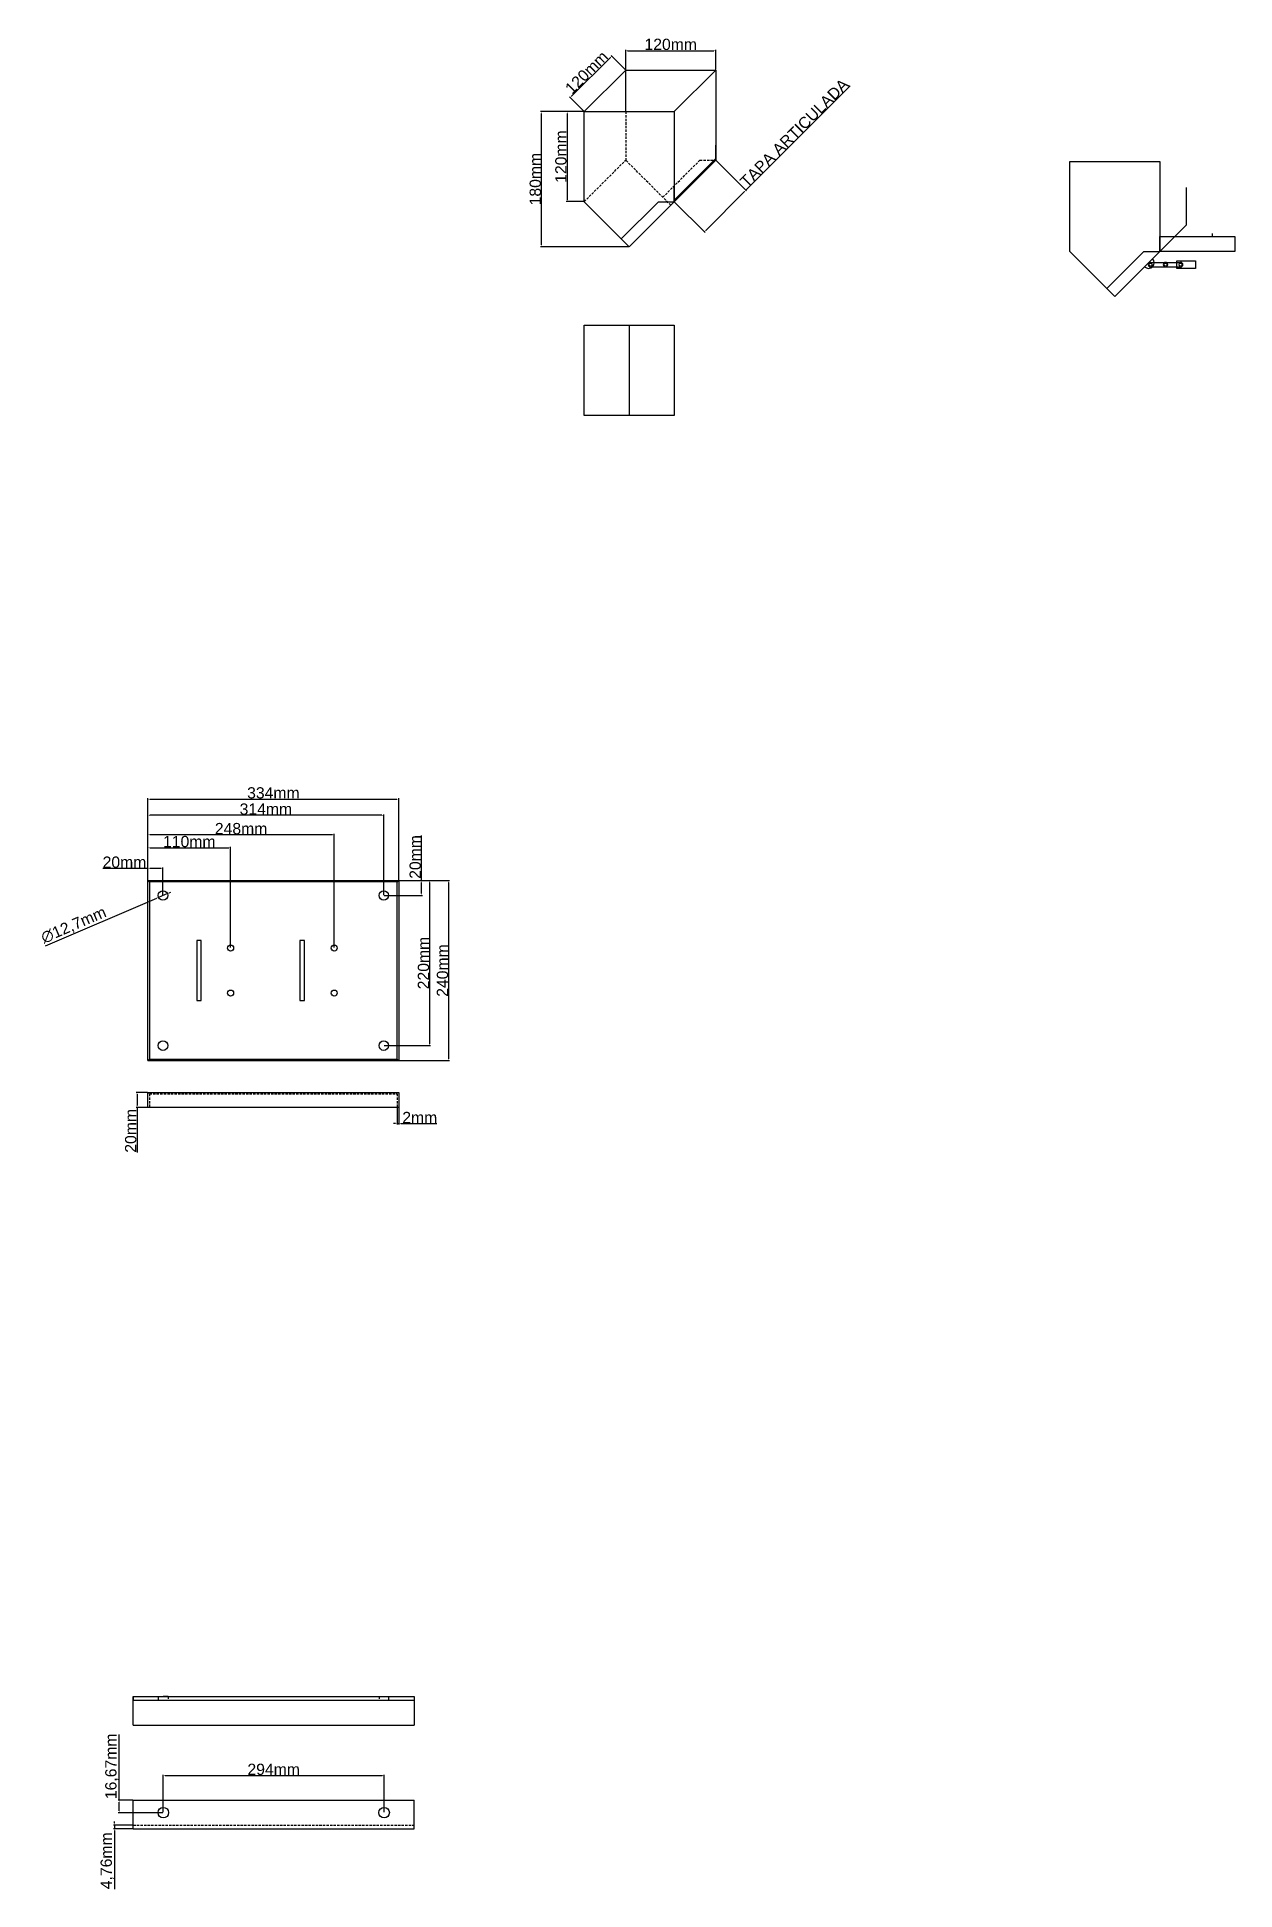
# Model space of a CAD drawing. Header units: centimetres. Extents: x -4347 to 16897, y 49426 to 109107.
# Drawn here: x 15302 to 16897, y 52381 to 54849 of the extents above; entities that cross this region are included whole.
import ezdxf

# ---------------------------------------------------------------- set-up
doc = ezdxf.new("R2010")
doc.units = ezdxf.units.CM
doc.header["$LTSCALE"] = 0.5
doc.linetypes.add('DASHED2', pattern=[9.525, 6.35, -3.175])
doc.styles.get("Standard").update_dxf_attribs({"font": 'arial.ttf'})
doc.dimstyles.new('ISO-25', dxfattribs={"dimtxt": 15, "dimasz": 2.5, "dimexe": 1.25, "dimexo": 0.625, "dimtad": 1, "dimtxsty": 'Standard', "dimcen": 2.5, "dimclrd": 1, "dimclre": 1, "dimadec": 0, "dimazin": 0, "dimtfac": 1, "dimtmove": 0, "dimatfit": 3, "dimfxl": 1, "dimarcsym": 0})

msp = doc.modelspace()

# ---------------------------------------------------------------- blocks, each defined once
blk = doc.blocks.new('*D187')
at = {"color": 1, "lineweight": -2, "transparency": 16777216}
for p, q in [((15450.1, 53725.9), (15450.1, 53834.9)), ((15452.6, 53833.6), (15781.6, 53833.6)), ((15784.1, 53725.9), (15784.1, 53834.9))]:
    blk.add_line(p, q, dxfattribs=at)
at = {"color": 1, "transparency": 16777216}
for points in [[(15452.6, 53834), (15452.6, 53833.2), (15450.1, 53833.6)], [(15781.6, 53834), (15781.6, 53833.2), (15784.1, 53833.6)]]:
    blk.add_solid(points, dxfattribs=at)
at = {"layer": 'Defpoints', "color": 0, "transparency": 16777216}
for p in [(15784.1, 53833.6), (15450.1, 53725.3), (15784.1, 53725.3)]:
    blk.add_point(p, dxfattribs=at)
at = {"color": 0, "transparency": 16777216, "insert": (15617.1, 53841.9), "char_height": 15, "attachment_point": 5}
blk.add_mtext('334mm', dxfattribs=at)
blk = doc.blocks.new('*D188')
at = {"color": 1, "lineweight": -2, "transparency": 16777216}
for p, q in [((15450.1, 53741.3), (15390.1, 53741.3)), ((15450.1, 53725.9), (15450.1, 53742.5)), ((15467.6, 53741.3), (15452.6, 53741.3)), ((15470.1, 53705.9), (15470.1, 53742.5))]:
    blk.add_line(p, q, dxfattribs=at)
at = {"color": 1, "transparency": 16777216}
for points in [[(15452.6, 53741.7), (15452.6, 53740.9), (15450.1, 53741.3)], [(15467.6, 53741.7), (15467.6, 53740.9), (15470.1, 53741.3)]]:
    blk.add_solid(points, dxfattribs=at)
at = {"layer": 'Defpoints', "color": 0, "transparency": 16777216}
for p in [(15450.1, 53741.3), (15450.1, 53725.3), (15470.1, 53705.3)]:
    blk.add_point(p, dxfattribs=at)
at = {"color": 0, "transparency": 16777216, "insert": (15418.8, 53749.6), "char_height": 15, "attachment_point": 5}
blk.add_mtext('20mm', dxfattribs=at)
blk = doc.blocks.new('*D189')
at = {"color": 1, "lineweight": -2, "transparency": 16777216}
for p, q in [((15450.1, 53725.9), (15450.1, 53813.3)), ((15761.6, 53812.1), (15452.6, 53812.1)), ((15764.1, 53705.9), (15764.1, 53813.3))]:
    blk.add_line(p, q, dxfattribs=at)
at = {"color": 1, "transparency": 16777216}
for points in [[(15452.6, 53812.5), (15452.6, 53811.6), (15450.1, 53812.1)], [(15761.6, 53812.5), (15761.6, 53811.6), (15764.1, 53812.1)]]:
    blk.add_solid(points, dxfattribs=at)
at = {"layer": 'Defpoints', "color": 0, "transparency": 16777216}
for p in [(15450.1, 53812.1), (15450.1, 53725.3), (15764.1, 53705.3)]:
    blk.add_point(p, dxfattribs=at)
at = {"color": 0, "transparency": 16777216, "insert": (15607.1, 53820.3), "char_height": 15, "attachment_point": 5}
blk.add_mtext('314mm', dxfattribs=at)
blk = doc.blocks.new('*D190')
at = {"color": 1, "lineweight": -2, "transparency": 16777216}
for p, q in [((15814.3, 53725.3), (15814.3, 53785.3)), ((15784.7, 53725.3), (15815.5, 53725.3)), ((15764.7, 53705.3), (15815.5, 53705.3)), ((15814.3, 53707.8), (15814.3, 53722.8))]:
    blk.add_line(p, q, dxfattribs=at)
at = {"color": 1, "transparency": 16777216}
for points in [[(15813.9, 53722.8), (15814.7, 53722.8), (15814.3, 53725.3)], [(15813.9, 53707.8), (15814.7, 53707.8), (15814.3, 53705.3)]]:
    blk.add_solid(points, dxfattribs=at)
at = {"layer": 'Defpoints', "color": 0, "transparency": 16777216}
for p in [(15784.1, 53725.3), (15814.3, 53725.3), (15764.1, 53705.3)]:
    blk.add_point(p, dxfattribs=at)
at = {"color": 0, "transparency": 16777216, "insert": (15806, 53756.6), "char_height": 15, "attachment_point": 5, "rotation": 90}
blk.add_mtext('20mm', dxfattribs=at)
blk = doc.blocks.new('*D191')
at = {"color": 1, "lineweight": -2, "transparency": 16777216}
for p, q in [((15784.7, 53725.3), (15826.5, 53725.3)), ((15825.2, 53507.8), (15825.2, 53722.8)), ((15764.7, 53505.3), (15826.5, 53505.3))]:
    blk.add_line(p, q, dxfattribs=at)
at = {"color": 1, "transparency": 16777216}
for points in [[(15824.8, 53722.8), (15825.7, 53722.8), (15825.2, 53725.3)], [(15824.8, 53507.8), (15825.7, 53507.8), (15825.2, 53505.3)]]:
    blk.add_solid(points, dxfattribs=at)
at = {"layer": 'Defpoints', "color": 0, "transparency": 16777216}
for p in [(15784.1, 53725.3), (15825.2, 53725.3), (15764.1, 53505.3)]:
    blk.add_point(p, dxfattribs=at)
at = {"color": 0, "transparency": 16777216, "insert": (15817, 53615.3), "char_height": 15, "attachment_point": 5, "rotation": 90}
blk.add_mtext('220mm', dxfattribs=at)
blk = doc.blocks.new('*D192')
at = {"color": 1, "lineweight": -2, "transparency": 16777216}
for p, q in [((15784.7, 53725.3), (15851.8, 53725.3)), ((15850.6, 53487.8), (15850.6, 53722.8)), ((15784.7, 53485.3), (15851.8, 53485.3))]:
    blk.add_line(p, q, dxfattribs=at)
at = {"color": 1, "transparency": 16777216}
for points in [[(15850.2, 53722.8), (15851, 53722.8), (15850.6, 53725.3)], [(15850.2, 53487.8), (15851, 53487.8), (15850.6, 53485.3)]]:
    blk.add_solid(points, dxfattribs=at)
at = {"layer": 'Defpoints', "color": 0, "transparency": 16777216}
for p in [(15784.1, 53725.3), (15850.6, 53725.3), (15784.1, 53485.3)]:
    blk.add_point(p, dxfattribs=at)
at = {"color": 0, "transparency": 16777216, "insert": (15842.3, 53605.3), "char_height": 15, "attachment_point": 5, "rotation": 90}
blk.add_mtext('240mm', dxfattribs=at)
blk = doc.blocks.new('*D193')
at = {"color": 1, "lineweight": -2, "transparency": 16777216}
for p, q in [((15313.5, 53638.1), (15462, 53701.8)), ((15475.9, 53707.8), (15464.3, 53702.8)), ((15478.2, 53708.8), (15480.5, 53709.8))]:
    blk.add_line(p, q, dxfattribs=at)
at = {"color": 1, "transparency": 16777216}
for points in [[(15461.8, 53702.2), (15462.1, 53701.4), (15464.3, 53702.8)], [(15478.1, 53709.2), (15478.4, 53708.4), (15475.9, 53707.8)]]:
    blk.add_solid(points, dxfattribs=at)
at = {"layer": 'Defpoints', "color": 0, "transparency": 16777216}
for p in [(15464.3, 53702.8), (15475.9, 53707.8)]:
    blk.add_point(p, dxfattribs=at)
at = {"color": 0, "transparency": 16777216, "insert": (15351.4, 53665.2), "char_height": 15, "attachment_point": 5, "rotation": 23.2191}
blk.add_mtext('∅12,7mm', dxfattribs=at)
blk = doc.blocks.new('*D194')
at = {"color": 1, "lineweight": -2, "transparency": 16777216}
for p, q in [((15449.5, 53443), (15434.2, 53443)), ((15435.5, 53440.5), (15435.5, 53425.5)), ((15449.5, 53423), (15434.2, 53423)), ((15435.5, 53423), (15435.5, 53363))]:
    blk.add_line(p, q, dxfattribs=at)
at = {"color": 1, "transparency": 16777216}
for points in [[(15435.1, 53440.5), (15435.9, 53440.5), (15435.5, 53443)], [(15435.1, 53425.5), (15435.9, 53425.5), (15435.5, 53423)]]:
    blk.add_solid(points, dxfattribs=at)
at = {"layer": 'Defpoints', "color": 0, "transparency": 16777216}
for p in [(15450.1, 53443), (15435.5, 53423), (15450.1, 53423)]:
    blk.add_point(p, dxfattribs=at)
at = {"color": 0, "transparency": 16777216, "insert": (15427.2, 53391.8), "char_height": 15, "attachment_point": 5, "rotation": 90}
blk.add_mtext('20mm', dxfattribs=at)
blk = doc.blocks.new('*D195')
at = {"color": 1, "lineweight": -2, "transparency": 16777216}
for p, q in [((15782.1, 53422.4), (15782.1, 53400.2)), ((15784.1, 53422.4), (15784.1, 53400.2)), ((15779.6, 53401.5), (15777.1, 53401.5)), ((15782.1, 53401.5), (15784.1, 53401.5)), ((15786.6, 53401.5), (15834.9, 53401.5))]:
    blk.add_line(p, q, dxfattribs=at)
at = {"color": 1, "transparency": 16777216}
for points in [[(15779.6, 53401.9), (15779.6, 53401.1), (15782.1, 53401.5)], [(15786.6, 53401.9), (15786.6, 53401.1), (15784.1, 53401.5)]]:
    blk.add_solid(points, dxfattribs=at)
at = {"layer": 'Defpoints', "color": 0, "transparency": 16777216}
for p in [(15782.1, 53423), (15784.1, 53423), (15784.1, 53401.5)]:
    blk.add_point(p, dxfattribs=at)
at = {"color": 0, "transparency": 16777216, "insert": (15812, 53409.6), "char_height": 15, "attachment_point": 5}
blk.add_mtext('2mm', dxfattribs=at)
blk = doc.blocks.new('*D197')
at = {"color": 1, "lineweight": -2, "transparency": 16777216}
for p, q in [((15470.5, 52484.3), (15470.5, 52534.3)), ((15473, 52533), (15762, 52533)), ((15764.5, 52484.3), (15764.5, 52534.3))]:
    blk.add_line(p, q, dxfattribs=at)
at = {"color": 1, "transparency": 16777216}
for points in [[(15473, 52533.5), (15473, 52532.6), (15470.5, 52533)], [(15762, 52533.5), (15762, 52532.6), (15764.5, 52533)]]:
    blk.add_solid(points, dxfattribs=at)
at = {"layer": 'Defpoints', "color": 0, "transparency": 16777216}
for p in [(15764.5, 52533), (15470.5, 52483.7), (15764.5, 52483.7)]:
    blk.add_point(p, dxfattribs=at)
at = {"color": 0, "transparency": 16777216, "insert": (15617.5, 52541.3), "char_height": 15, "attachment_point": 5}
blk.add_mtext('294mm', dxfattribs=at)
blk = doc.blocks.new('*D199')
at = {"color": 1, "lineweight": -2, "transparency": 16777216}
for p, q in [((16086.2, 54805.3), (16086.2, 54831.7)), ((16088.7, 54830.5), (16203.7, 54830.5)), ((16206.2, 54805.3), (16206.2, 54831.7))]:
    blk.add_line(p, q, dxfattribs=at)
at = {"color": 1, "transparency": 16777216}
for points in [[(16088.7, 54830.9), (16088.7, 54830.1), (16086.2, 54830.5)], [(16203.7, 54830.9), (16203.7, 54830.1), (16206.2, 54830.5)]]:
    blk.add_solid(points, dxfattribs=at)
at = {"layer": 'Defpoints', "color": 0, "transparency": 16777216}
for p in [(16206.2, 54830.5), (16086.2, 54804.7), (16206.2, 54804.7)]:
    blk.add_point(p, dxfattribs=at)
at = {"color": 0, "transparency": 16777216, "insert": (16146.2, 54838.8), "char_height": 15, "attachment_point": 5}
blk.add_mtext('120mm', dxfattribs=at)
blk = doc.blocks.new('*D200')
at = {"color": 1, "lineweight": -2, "transparency": 16777216}
for p, q in [((16065.8, 54821.5), (16014.1, 54769.8)), ((16085.8, 54805.1), (16066.7, 54824.2)), ((16030.5, 54749.8), (16011.4, 54768.9))]:
    blk.add_line(p, q, dxfattribs=at)
at = {"color": 1, "transparency": 16777216}
for points in [[(16065.5, 54821.8), (16066.1, 54821.2), (16067.6, 54823.3)], [(16013.8, 54770.1), (16014.4, 54769.5), (16012.3, 54768)]]:
    blk.add_solid(points, dxfattribs=at)
at = {"layer": 'Defpoints', "color": 0, "transparency": 16777216}
for p in [(16086.2, 54804.7), (16012.3, 54768), (16030.9, 54749.4)]:
    blk.add_point(p, dxfattribs=at)
at = {"color": 0, "transparency": 16777216, "insert": (16034.1, 54801.5), "char_height": 15, "attachment_point": 5, "rotation": 45}
blk.add_mtext('120mm', dxfattribs=at)
blk = doc.blocks.new('*D201')
at = {"color": 1, "lineweight": -2, "transparency": 16777216}
for p, q in [((16030.3, 54749.4), (16007, 54749.4)), ((16008.2, 54746.9), (16008.2, 54631.9)), ((16030.3, 54629.4), (16007, 54629.4))]:
    blk.add_line(p, q, dxfattribs=at)
at = {"color": 1, "transparency": 16777216}
for points in [[(16007.8, 54746.9), (16008.7, 54746.9), (16008.2, 54749.4)], [(16007.8, 54631.9), (16008.7, 54631.9), (16008.2, 54629.4)]]:
    blk.add_solid(points, dxfattribs=at)
at = {"layer": 'Defpoints', "color": 0, "transparency": 16777216}
for p in [(16030.9, 54749.4), (16008.2, 54629.4), (16030.9, 54629.4)]:
    blk.add_point(p, dxfattribs=at)
at = {"color": 0, "transparency": 16777216, "insert": (16000, 54689.4), "char_height": 15, "attachment_point": 5, "rotation": 90}
blk.add_mtext('120mm', dxfattribs=at)
blk = doc.blocks.new('*D202')
at = {"color": 1, "lineweight": -2, "transparency": 16777216}
for p, q in [((16031, 54749.4), (15972.9, 54749.4)), ((15974.2, 54571.9), (15974.2, 54746.9)), ((16090.3, 54569.4), (15972.9, 54569.4))]:
    blk.add_line(p, q, dxfattribs=at)
at = {"color": 1, "transparency": 16777216}
for points in [[(15973.8, 54746.9), (15974.6, 54746.9), (15974.2, 54749.4)], [(15973.8, 54571.9), (15974.6, 54571.9), (15974.2, 54569.4)]]:
    blk.add_solid(points, dxfattribs=at)
at = {"layer": 'Defpoints', "color": 0, "transparency": 16777216}
for p in [(15974.2, 54749.4), (16031.6, 54749.4), (16090.9, 54569.4)]:
    blk.add_point(p, dxfattribs=at)
at = {"color": 0, "transparency": 16777216, "insert": (15965.9, 54659.4), "char_height": 15, "attachment_point": 5, "rotation": 90}
blk.add_mtext('180mm', dxfattribs=at)
blk = doc.blocks.new('*D203')
at = {"color": 1, "lineweight": -2, "transparency": 16777216}
for p, q in [((16246.3, 54644.6), (16385.3, 54783.6)), ((16206.7, 54684.2), (16247.2, 54643.7)), ((16192.8, 54591.1), (16244.5, 54642.8)), ((16151.4, 54628.9), (16191.9, 54588.4))]:
    blk.add_line(p, q, dxfattribs=at)
at = {"color": 1, "transparency": 16777216}
for points in [[(16244.3, 54643.1), (16244.8, 54642.5), (16246.3, 54644.6)], [(16192.5, 54591.4), (16193.1, 54590.8), (16191, 54589.3)]]:
    blk.add_solid(points, dxfattribs=at)
at = {"layer": 'Defpoints', "color": 0, "transparency": 16777216}
for p in [(16206.2, 54684.7), (16246.3, 54644.6), (16150.9, 54629.4)]:
    blk.add_point(p, dxfattribs=at)
at = {"color": 0, "transparency": 16777216, "insert": (16310.8, 54720.9), "char_height": 15, "attachment_point": 5, "rotation": 45}
blk.add_mtext('TAPA ARTICULADA', dxfattribs=at)
blk = doc.blocks.new('*D204')
at = {"color": 1, "lineweight": -2, "transparency": 16777216}
for p, q in [((15430, 52467), (15404.3, 52467)), ((15405.5, 52469.5), (15405.5, 52472)), ((15405.5, 52467), (15405.5, 52462.3)), ((15430, 52462.3), (15404.3, 52462.3)), ((15405.5, 52459.8), (15405.5, 52381.9))]:
    blk.add_line(p, q, dxfattribs=at)
at = {"color": 1, "transparency": 16777216}
for points in [[(15405.1, 52469.5), (15405.9, 52469.5), (15405.5, 52467)], [(15405.1, 52459.8), (15405.9, 52459.8), (15405.5, 52462.3)]]:
    blk.add_solid(points, dxfattribs=at)
at = {"layer": 'Defpoints', "color": 0, "transparency": 16777216}
for p in [(15430.6, 52467), (15405.5, 52462.3), (15430.6, 52462.3)]:
    blk.add_point(p, dxfattribs=at)
at = {"color": 0, "transparency": 16777216, "insert": (15395.9, 52419.6), "char_height": 15, "attachment_point": 5, "rotation": 90}
blk.add_mtext('4,76mm', dxfattribs=at)
blk = doc.blocks.new('*D205')
at = {"color": 1, "lineweight": -2, "transparency": 16777216}
for p, q in [((15411.7, 52500.4), (15411.7, 52587.8)), ((15430, 52500.4), (15410.5, 52500.4)), ((15411.7, 52486.2), (15411.7, 52497.9)), ((15469.9, 52483.7), (15410.5, 52483.7))]:
    blk.add_line(p, q, dxfattribs=at)
at = {"color": 1, "transparency": 16777216}
for points in [[(15411.3, 52497.9), (15412.1, 52497.9), (15411.7, 52500.4)], [(15411.3, 52486.2), (15412.1, 52486.2), (15411.7, 52483.7)]]:
    blk.add_solid(points, dxfattribs=at)
at = {"layer": 'Defpoints', "color": 0, "transparency": 16777216}
for p in [(15411.7, 52500.4), (15430.6, 52500.4), (15470.5, 52483.7)]:
    blk.add_point(p, dxfattribs=at)
at = {"color": 0, "transparency": 16777216, "insert": (15402.1, 52545.4), "char_height": 15, "attachment_point": 5, "rotation": 90}
blk.add_mtext('16,67mm', dxfattribs=at)
blk = doc.blocks.new('*D360')
at = {"color": 1, "lineweight": -2, "transparency": 16777216}
for p, q in [((15450.1, 53725.9), (15450.1, 53769.9)), ((15452.6, 53768.7), (15557.6, 53768.7)), ((15560.1, 53635.9), (15560.1, 53769.9))]:
    blk.add_line(p, q, dxfattribs=at)
at = {"color": 1, "transparency": 16777216}
for points in [[(15452.6, 53769.1), (15452.6, 53768.3), (15450.1, 53768.7)], [(15557.6, 53769.1), (15557.6, 53768.3), (15560.1, 53768.7)]]:
    blk.add_solid(points, dxfattribs=at)
at = {"layer": 'Defpoints', "color": 0, "transparency": 16777216}
for p in [(15560.1, 53768.7), (15450.1, 53725.3), (15560.1, 53635.3)]:
    blk.add_point(p, dxfattribs=at)
at = {"color": 0, "transparency": 16777216, "insert": (15505.1, 53777), "char_height": 15, "attachment_point": 5}
blk.add_mtext('110mm', dxfattribs=at)
blk = doc.blocks.new('*D362')
at = {"color": 1, "lineweight": -2, "transparency": 16777216}
for p, q in [((15450.1, 53725.9), (15450.1, 53787.3)), ((15695.6, 53786), (15452.6, 53786)), ((15698.1, 53635.9), (15698.1, 53787.3))]:
    blk.add_line(p, q, dxfattribs=at)
at = {"color": 1, "transparency": 16777216}
for points in [[(15452.6, 53786.5), (15452.6, 53785.6), (15450.1, 53786)], [(15695.6, 53786.5), (15695.6, 53785.6), (15698.1, 53786)]]:
    blk.add_solid(points, dxfattribs=at)
at = {"layer": 'Defpoints', "color": 0, "transparency": 16777216}
for p in [(15450.1, 53786), (15450.1, 53725.3), (15698.1, 53635.3)]:
    blk.add_point(p, dxfattribs=at)
at = {"color": 0, "transparency": 16777216, "insert": (15574.1, 53794.3), "char_height": 15, "attachment_point": 5}
blk.add_mtext('248mm', dxfattribs=at)

# ---------------------------------------------------------------- dimensions: what is measured, and where the dimension line sits
for base, p1, p2, picture, middle in [((16206.247, 54830.499), (16086.247, 54804.671), (16206.247, 54804.671), '*D199', (16146.247, 54838.783)), ((15450.089, 53786.039), (15698.089, 53635.317), (15450.089, 53725.317), '*D362', (15574.089, 53794.322)), ((15560.089, 53768.682), (15450.089, 53725.317), (15560.089, 53635.317), '*D360', (15505.089, 53776.965)), ((15450.089, 53741.276), (15470.089, 53705.317), (15450.089, 53725.317), '*D188', (15418.837, 53749.56)), ((15784.089, 53401.479), (15782.089, 53423.034), (15784.089, 53423.034), '*D195', (15812.015, 53409.635)), ((15764.497, 52533.035), (15470.497, 52483.705), (15764.497, 52483.705), '*D197', (15617.497, 52541.318))]:
    dim = msp.add_linear_dim(base=base, p1=p1, p2=p2, dimstyle='ISO-25', override={"dimpost": 'mm'})
    dim.commit()
    dim.dimension.update_dxf_attribs({"geometry": picture, "text_midpoint": middle})
for p1, p2, distance, text, picture, middle in [((16086.247, 54804.671), (16030.948, 54749.372), -26.357, '120mm', '*D200', (16034.103, 54801.516)), ((16150.948, 54629.372), (16206.247, 54684.671), -56.667, 'TAPA ARTICULADA', '*D203', (16310.776, 54720.913))]:
    dim = msp.add_aligned_dim(p1=p1, p2=p2, distance=distance, text=text, dimstyle='ISO-25', override={"dimpost": 'mm'})
    dim.commit()
    dim.dimension.update_dxf_attribs({"geometry": picture, "text_midpoint": middle})
for base, p1, p2, picture, middle in [((15974.196, 54749.372), (16090.948, 54569.372), (16031.635, 54749.372), '*D202', (15965.912, 54659.372)), ((16008.247, 54629.372), (16030.948, 54749.372), (16030.948, 54629.372), '*D201', (15999.964, 54689.372)), ((15814.285, 53725.317), (15764.089, 53705.317), (15784.089, 53725.317), '*D190', (15806.002, 53756.57)), ((15825.237, 53725.317), (15764.089, 53505.317), (15784.089, 53725.317), '*D191', (15816.954, 53615.317)), ((15850.572, 53725.317), (15784.089, 53485.317), (15784.089, 53725.317), '*D192', (15842.289, 53605.317)), ((15435.471, 53423.034), (15450.089, 53443.034), (15450.089, 53423.034), '*D194', (15427.187, 53391.781)), ((15411.724, 52500.375), (15470.497, 52483.705), (15430.597, 52500.375), '*D205', (15402.085, 52545.359)), ((15405.502, 52462.275), (15430.597, 52467.035), (15430.597, 52462.275), '*D204', (15395.862, 52419.61))]:
    dim = msp.add_linear_dim(base=base, p1=p1, p2=p2, angle=90, dimstyle='ISO-25', override={"dimpost": 'mm'})
    dim.commit()
    dim.dimension.update_dxf_attribs({"geometry": picture, "text_midpoint": middle})
for base, p1, p2, picture, middle in [((15784.089, 53833.607), (15450.089, 53725.317), (15784.089, 53725.317), '*D187', (15617.089, 53833.607)), ((15450.089, 53812.06), (15764.089, 53705.317), (15450.089, 53725.317), '*D189', (15607.089, 53812.06))]:
    dim = msp.add_linear_dim(base=base, p1=p1, p2=p2, dimstyle='ISO-25', override={"dimpost": 'mm'})
    dim.commit()
    dim.dimension.update_dxf_attribs({"geometry": picture, "text_midpoint": middle, "dimtype": 160})
dim = msp.add_diameter_dim_2p(p1=(15475.925, 53707.821), p2=(15464.254, 53702.814), dimstyle='ISO-25', override={"dimpost": 'mm'})
dim.commit()
dim.dimension.update_dxf_attribs({"geometry": '*D193', "text_midpoint": (15355.3, 53656.073), "dimtype": 163})

# ---------------------------------------------------------------- linework, layer by layer
for p, q in [((16030.948, 54749.372), (16086.247, 54804.671)), ((16086.247, 54749.372), (16086.247, 54804.671)), ((16086.247, 54804.671), (16206.247, 54804.671)), ((16150.948, 54749.372), (16206.247, 54804.671)), ((16206.247, 54804.671), (16206.247, 54684.671)), ((16030.948, 54629.372), (16030.948, 54749.372)), ((16030.948, 54749.372), (16150.948, 54749.372)), ((16150.948, 54749.372), (16150.948, 54629.372)), ((16206.247, 54684.671), (16206.247, 54704.671)), ((16146.247, 54624.671), (16206.247, 54684.671)), ((16150.948, 54631.372), (16206.247, 54686.671)), ((16677.443, 54563.073), (16677.443, 54683.073)), ((16677.443, 54683.073), (16797.443, 54683.073)), ((16797.443, 54683.073), (16797.443, 54563.073)), ((16150.948, 54629.372), (16150.948, 54649.372)), ((16832.798, 54598.429), (16832.798, 54648.429)), ((16090.948, 54569.372), (16030.948, 54629.372)), ((16080.342, 54579.979), (16129.735, 54629.372)), ((16090.948, 54569.372), (16150.948, 54629.372)), ((16129.735, 54629.372), (16150.948, 54629.372)), ((16150.948, 54629.372), (16150.948, 54631.372)), ((16797.443, 54563.073), (16832.798, 54598.429)), ((16090.948, 54569.372), (16080.342, 54579.979)), ((16797.443, 54563.073), (16797.443, 54583.073)), ((16797.443, 54583.073), (16897.443, 54583.073)), ((16817.443, 54583.073), (16897.443, 54583.073)), ((16867.443, 54583.073), (16867.443, 54587.073)), ((16897.443, 54583.073), (16897.443, 54563.073)), ((16737.443, 54503.073), (16677.443, 54563.073)), ((16726.836, 54513.68), (16776.23, 54563.073)), ((16737.443, 54503.073), (16797.443, 54563.073)), ((16776.23, 54563.073), (16797.443, 54563.073)), ((16797.443, 54563.073), (16782.443, 54548.073)), ((16785.094, 54548.422), (16805.094, 54548.422)), ((16785.094, 54542.422), (16805.094, 54542.422)), ((16897.443, 54563.073), (16797.443, 54563.073)), ((16805.094, 54548.422), (16825.094, 54548.422)), ((16805.094, 54542.422), (16825.094, 54542.422)), ((16820.094, 54545.422), (16820.094, 54550.422)), ((16820.094, 54550.422), (16845.094, 54550.422)), ((16820.094, 54540.422), (16820.094, 54545.422)), ((16845.094, 54540.422), (16820.094, 54540.422)), ((16845.094, 54550.422), (16845.094, 54540.422)), ((16737.443, 54503.073), (16726.836, 54513.68)), ((16030.948, 54464.716), (16150.948, 54464.716)), ((16030.948, 54344.716), (16030.948, 54464.716)), ((16090.948, 54464.716), (16090.948, 54344.716)), ((16150.948, 54464.716), (16150.948, 54344.716)), ((16150.948, 54344.716), (16030.948, 54344.716)), ((15450.089, 53485.317), (15450.089, 53725.317)), ((15450.089, 53725.317), (15784.089, 53725.317)), ((15450.089, 53725.317), (15452.089, 53725.317)), ((15450.089, 53725.317), (15452.089, 53723.317)), ((15782.089, 53723.317), (15784.089, 53725.317)), ((15784.089, 53725.317), (15784.089, 53485.317)), ((15452.089, 53723.317), (15452.089, 53487.317)), ((15782.089, 53723.317), (15452.089, 53723.317)), ((15782.089, 53487.317), (15782.089, 53723.317)), ((15521.089, 53645.317), (15515.089, 53645.317)), ((15515.089, 53645.317), (15515.089, 53605.317)), ((15521.089, 53565.317), (15521.089, 53645.317)), ((15658.489, 53645.317), (15652.489, 53645.317)), ((15652.489, 53645.317), (15652.489, 53605.317)), ((15658.489, 53565.317), (15658.489, 53645.317)), ((15515.089, 53605.317), (15515.089, 53565.317)), ((15652.489, 53605.317), (15652.489, 53565.317)), ((15515.089, 53565.317), (15521.089, 53565.317)), ((15652.489, 53565.317), (15658.489, 53565.317)), ((15450.089, 53485.317), (15450.089, 53505.317)), ((15450.089, 53485.317), (15452.089, 53487.317)), ((15450.089, 53485.317), (15784.089, 53485.317)), ((15452.089, 53487.317), (15782.089, 53487.317)), ((15782.089, 53487.317), (15784.089, 53485.317)), ((15450.089, 53443.034), (15784.089, 53443.034)), ((15450.089, 53423.034), (15450.089, 53443.034)), ((15450.089, 53443.034), (15450.089, 53441.034)), ((15784.089, 53443.034), (15784.089, 53423.034)), ((15784.089, 53423.034), (15450.089, 53423.034)), ((15430.597, 52600.375), (15430.597, 52638.475)), ((15430.597, 52638.475), (15430.597, 52633.715)), ((15430.597, 52638.475), (15804.397, 52638.475)), ((15430.597, 52633.715), (15804.397, 52633.715)), ((15464.147, 52638.475), (15476.847, 52638.475)), ((15476.847, 52638.475), (15470.497, 52638.475)), ((15804.397, 52638.475), (15804.397, 52600.375)), ((15430.597, 52600.375), (15804.397, 52600.375)), ((15430.597, 52500.375), (15804.397, 52500.375)), ((15430.597, 52500.375), (15804.397, 52500.375)), ((15430.597, 52467.035), (15430.597, 52500.375)), ((15804.397, 52462.275), (15804.397, 52500.375)), ((15430.597, 52462.275), (15430.597, 52467.035)), ((15430.597, 52462.275), (15804.397, 52462.275))]:
    msp.add_line(p, q)
at = {"color": 240, "linetype": 'DASHED2', "true_color": 0xed1f24}
for p, q in [((16086.247, 54749.372), (16086.247, 54684.671)), ((16030.948, 54629.372), (16086.247, 54684.671)), ((16146.247, 54624.671), (16086.247, 54684.671)), ((16135.641, 54635.278), (16185.034, 54684.671)), ((16185.034, 54684.671), (16206.247, 54684.671))]:
    msp.add_line(p, q, dxfattribs=at)
at = {"linetype": 'DASHED2'}
for p, q in [((15452.089, 53441.034), (15782.089, 53441.034)), ((15452.089, 53441.034), (15452.089, 53423.034)), ((15782.089, 53441.034), (15782.089, 53423.034)), ((15464.147, 52633.715), (15464.147, 52638.475)), ((15476.847, 52638.475), (15476.847, 52633.715)), ((15758.147, 52638.475), (15758.147, 52633.715)), ((15770.847, 52633.715), (15770.847, 52638.475)), ((15430.597, 52467.035), (15804.397, 52467.035))]:
    msp.add_line(p, q, dxfattribs=at)
for centre, radius in [((16785.094, 54545.422), 2), ((16805.094, 54545.422), 2), ((16805.094, 54545.422), 2), ((16825.094, 54545.422), 2), ((15470.089, 53705.317), 6.35), ((15764.089, 53705.317), 6.35), ((15698.089, 53635.317), 4), ((15698.089, 53575.317), 4), ((15470.089, 53505.317), 6.35), ((15764.089, 53505.317), 6.35), ((15470.497, 52483.705), 7), ((15764.497, 52483.705), 7)]:
    msp.add_circle(centre, radius)
at = {"color": 30, "true_color": 0xf26722}
for centre in [(15560.089, 53635.317), (15560.089, 53575.317)]:
    msp.add_circle(centre, 4, dxfattribs=at)
for centre, radius, start, end in [((16782.443, 54548.073), 7.5, 225, 45), ((16785.094, 54545.422), 3, 90, 270), ((16805.094, 54545.422), 3, 90, 270), ((16805.094, 54545.422), 3, 270, 90), ((16825.094, 54545.422), 3, 270, 90)]:
    msp.add_arc(centre, radius, start, end)

msp.set_redraw_order([(e.dxf.handle, doc.entitydb.next_handle()) for e in msp.query("TEXT MTEXT ATTDEF DIMENSION ARC_DIMENSION")])  # texts and dimensions are drawn at this point

doc.saveas('drawing.dxf')
